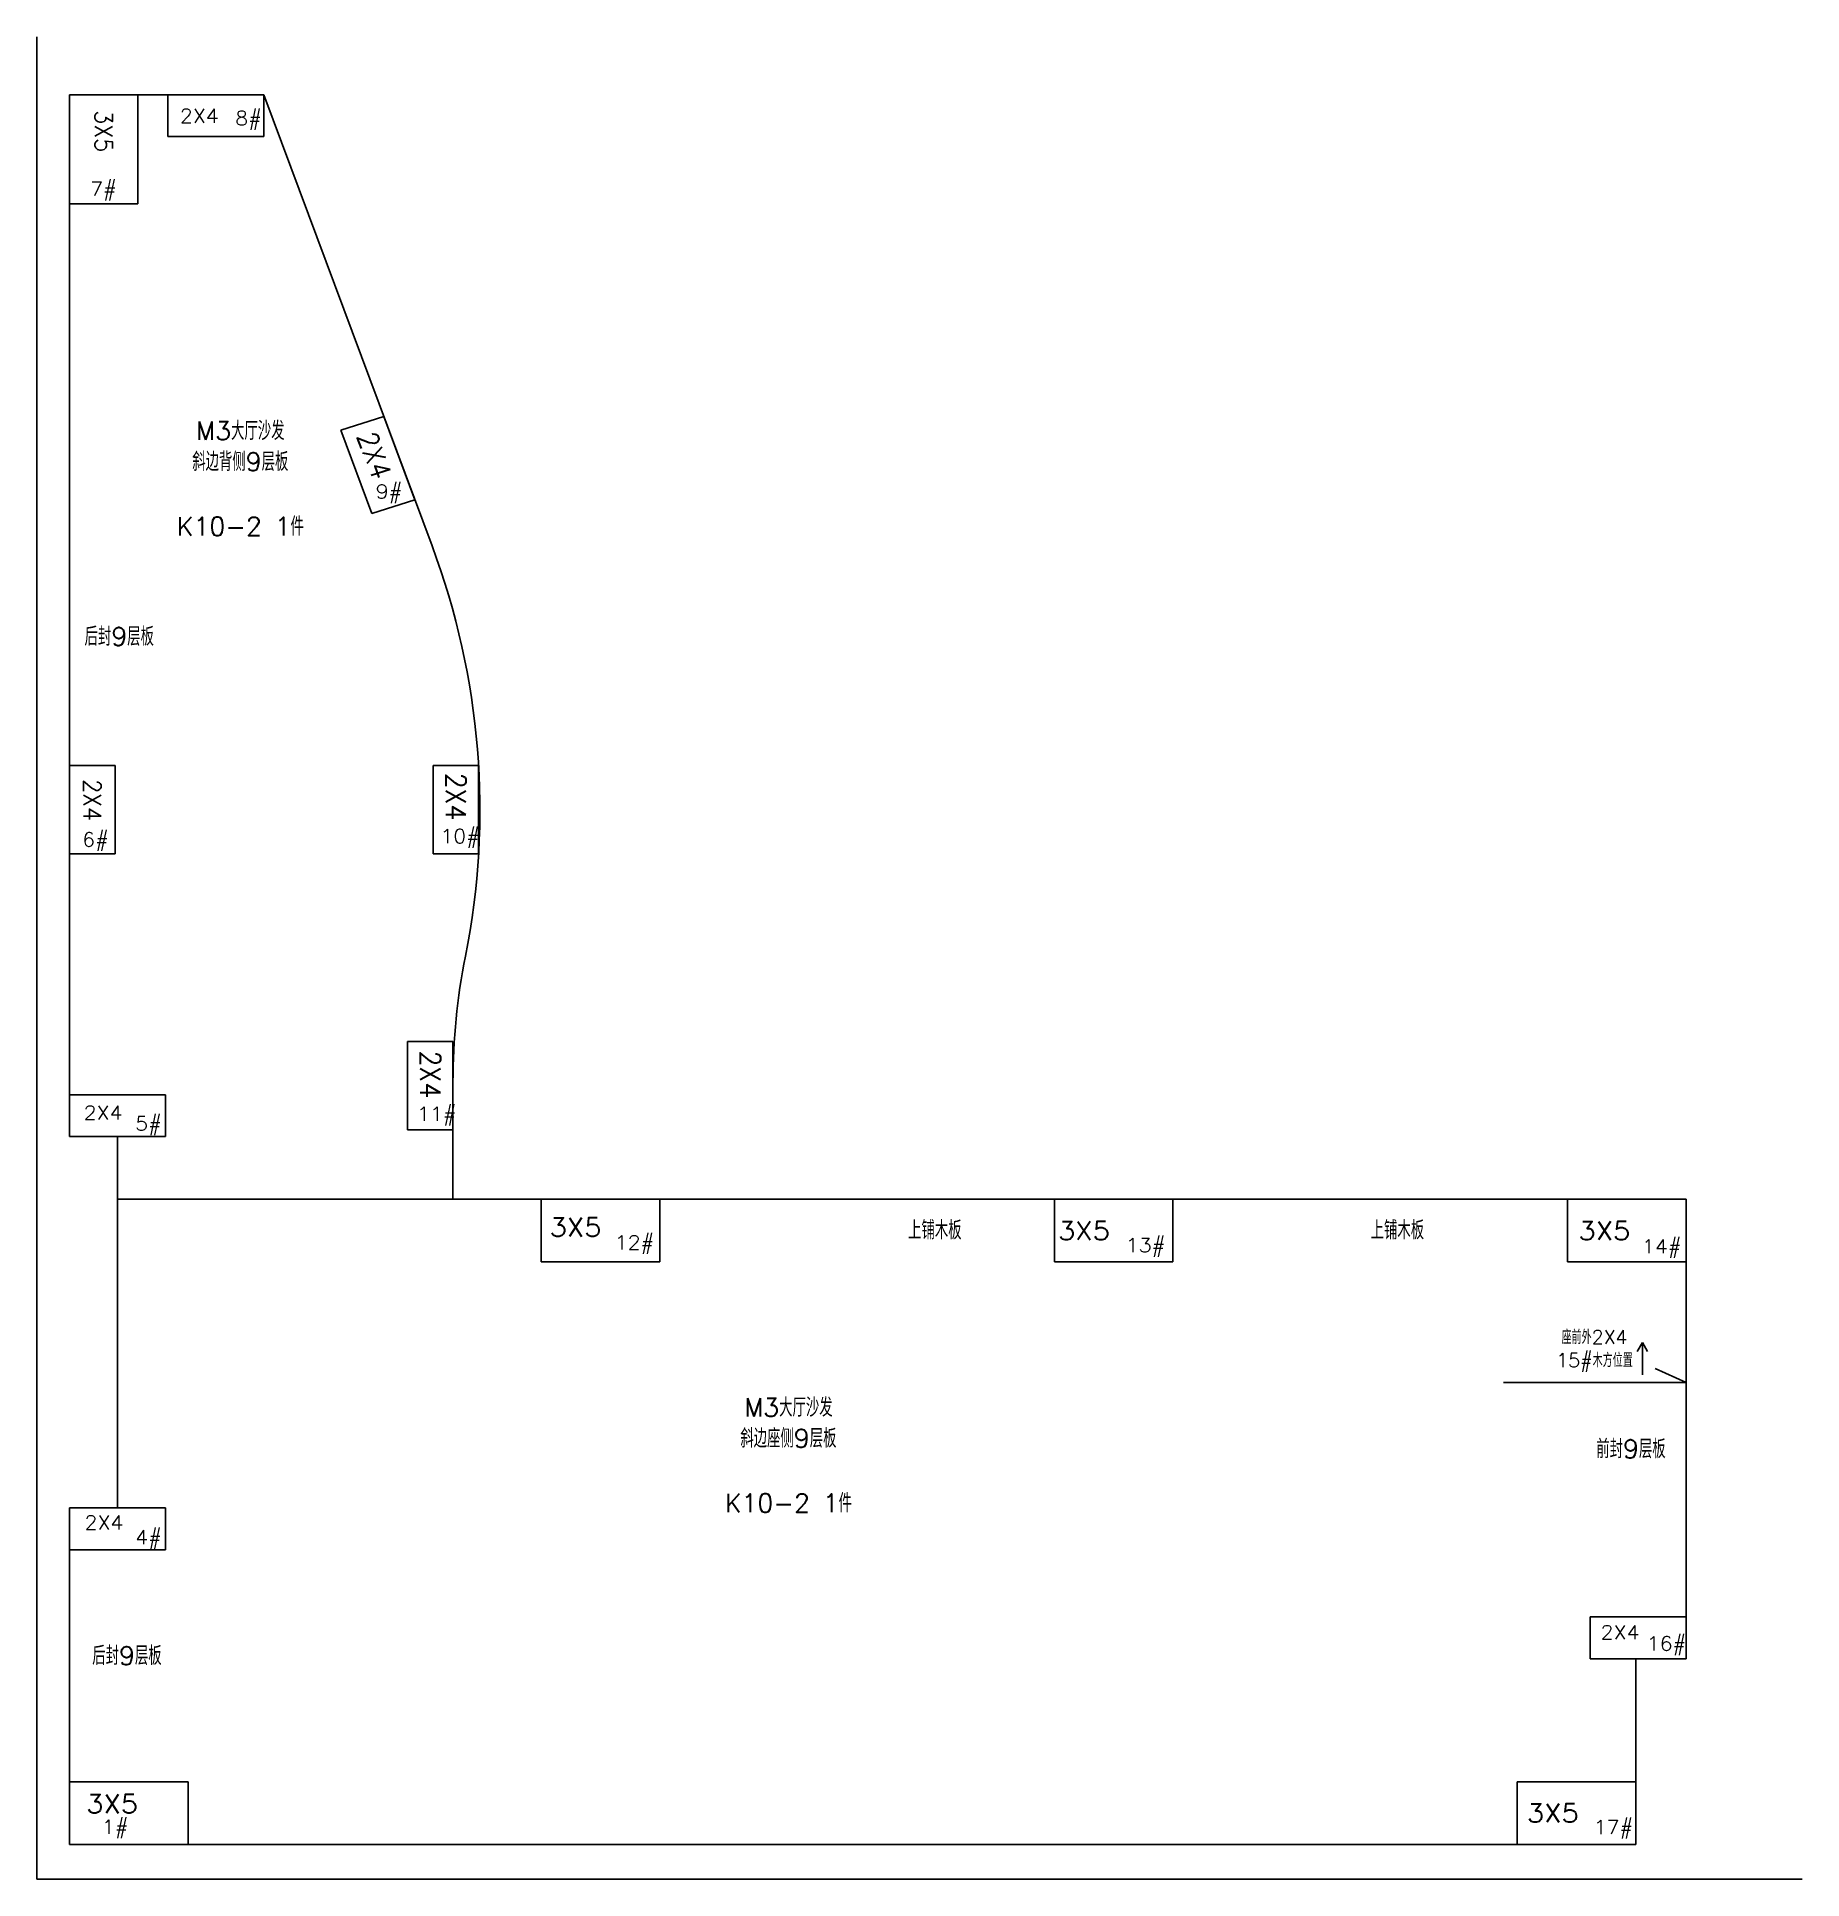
# Model space of a CAD drawing. Header units: millimetres. Extents: x 1725838 to 1745173, y -304752 to -289676.
# Drawn here: x 1739710 to 1740471, y -290470 to -289676 of the extents above; entities that cross this region are included whole.
import ezdxf

# ---------------------------------------------------------------- set-up
doc = ezdxf.new("R2010")
doc.units = ezdxf.units.MM
doc.styles.get("Standard").update_dxf_attribs({"font": 'simplex.shx', "bigfont": 'gbcbig.shx'})

msp = doc.modelspace()

# ---------------------------------------------------------------- texts
at = {"color": 1, "width": 0.920066}
for s, height, p in [('3X5', 7.608, (1739734.96, -289707.76)), ('2X4', 7.608, (1739730.07, -289996.02)), ('2X4', 8.695, (1739886.22, -289993.23)), ('2X4', 8.695, (1739875.17, -290112.95))]:
    msp.add_text(s, height=height, rotation=270, dxfattribs=at).set_placement(p)
at = {"color": 1, "width": 1.086879}
for s, height, p in [('2X4', 6, (1739771.56, -289713.07)), ('8#', 6, (1739795.46, -289714.11)), ('7#', 6, (1739732.9, -289744.56)), ('9#', 6, (1739856.01, -289875.02)), ('6#', 6, (1739729.49, -290024.95)), ('10#', 6, (1739883.84, -290023.61)), ('2X4', 6, (1739730.12, -290142.73)), ('5#', 6, (1739752.33, -290147.4)), ('11#', 6, (1739873.78, -290143.26)), ('3X5', 8, (1739930.97, -290193.08)), ('3X5', 8, (1740150.1, -290194.57)), ('3X5', 8, (1740374.37, -290194.57)), ('12#', 6, (1739958.99, -290198.64)), ('13#', 6, (1740179.25, -290199.85)), ('14#', 6, (1740401.67, -290200.33)), ('2X4', 6, (1739730.47, -290319.38)), ('4#', 6, (1739752.33, -290325.64)), ('2X4', 6, (1740383.91, -290366.68)), ('16#', 6, (1740403.78, -290371.48)), ('3X5', 8, (1739731.24, -290441.6)), ('1#', 6, (1739737.98, -290450.47)), ('3X5', 8, (1740352.16, -290445.57)), ('17#', 6, (1740380.89, -290450.62))]:
    msp.add_text(s, height=height, dxfattribs=at).set_placement(p)
at = {"color": 1, "oblique": 2.93211, "width": 0.937645}
msp.add_text('2X4', height=8.613, rotation=290.4574, dxfattribs=at).set_placement((1739847.66, -289848))
at = {"color": 1, "attachment_point": 5}
for s, insert, char_height in [('\\A1;M3大厅沙发\\P斜边背侧9层板', (1739797.65, -289852.53), 8), ('\\A1;K10-2 1件', (1739797.65, -289887.05), 8), ('\\A1;后封9层板', (1739745.48, -289934.55), 8), ('\\A1;上铺木板', (1740096.98, -290190.35), 8), ('\\A1;上铺木板', (1740296.32, -290190.35), 8), ('\\A1;座前外2X4\\P15#木方位置', (1740381.29, -290242.42), 6), ('\\A1;M3大厅沙发\\P斜边座侧9层板', (1740033.87, -290273.45), 8), ('\\A1;前封9层板', (1740396.99, -290284.7), 8), ('\\A1;K10-2 1件', (1740033.87, -290307.97), 8), ('\\A1;后封9层板', (1739748.8, -290373.78), 8)]:
    msp.add_mtext(s, dxfattribs=dict(at, insert=insert, char_height=char_height))

# ---------------------------------------------------------------- linework, layer by layer
at = {"color": 7, "lineweight": -3}
for p, q in [((1739709.96, -289676.07), (1739709.96, -290470.07)), ((1739724.09, -289701.07), (1739724.09, -290150.07)), ((1739724.09, -289701.07), (1739807.78, -289701.07)), ((1739889.3, -290126.51), (1739889.3, -290177.07)), ((1739724.09, -290150.07), (1739744.74, -290150.07)), ((1739744.74, -290150.07), (1739744.74, -290310.07)), ((1739744.74, -290177.07), (1740420.78, -290177.07)), ((1740420.78, -290177.07), (1740420.78, -290375.07)), ((1739724.09, -290310.07), (1739724.09, -290455.07)), ((1739724.09, -290310.07), (1739744.74, -290310.07)), ((1740399.04, -290375.07), (1740420.78, -290375.07)), ((1740399.04, -290375.07), (1740399.04, -290455.07)), ((1739724.09, -290455.07), (1740399.04, -290455.07)), ((1739709.96, -290470.07), (1740470.78, -290470.07))]:
    msp.add_line(p, q, dxfattribs=at)
at = {"color": 1}
for p, q in [((1739753.44, -289748.07), (1739753.44, -289701.07)), ((1739766.48, -289701.07), (1739766.48, -289719.07)), ((1739807.78, -289719.07), (1739807.78, -289701.07)), ((1739766.48, -289719.07), (1739807.78, -289719.07)), ((1739724.09, -289748.07), (1739753.44, -289748.07)), ((1739859.5, -289839.7), (1739840.99, -289845.54)), ((1739872.9, -289875.64), (1739859.5, -289839.7)), ((1739840.99, -289845.54), (1739854.4, -289881.48)), ((1739854.4, -289881.48), (1739872.9, -289875.64)), ((1739743.66, -289990.12), (1739724.09, -289990.12)), ((1739743.66, -290028.12), (1739743.66, -289990.12)), ((1739900.35, -289990.12), (1739880.79, -289990.12)), ((1739880.79, -289990.12), (1739880.79, -290028.12)), ((1739900.35, -290028.12), (1739900.35, -289990.12)), ((1739724.09, -290028.12), (1739743.66, -290028.12)), ((1739880.79, -290028.12), (1739900.35, -290028.12)), ((1739889.3, -290109.07), (1739869.73, -290109.07)), ((1739869.73, -290109.07), (1739869.73, -290147.07)), ((1739889.3, -290147.07), (1739889.3, -290109.07)), ((1739765.39, -290132.07), (1739724.09, -290132.07)), ((1739765.39, -290150.07), (1739765.39, -290132.07)), ((1739744.74, -290150.07), (1739765.39, -290150.07)), ((1739869.73, -290147.07), (1739889.3, -290147.07)), ((1739927.34, -290177.07), (1739927.34, -290204.07)), ((1739978.42, -290204.07), (1739978.42, -290177.07)), ((1740148.52, -290177.07), (1740148.52, -290204.07)), ((1740199.6, -290204.07), (1740199.6, -290177.07)), ((1740369.7, -290177.07), (1740369.7, -290204.07)), ((1739927.34, -290204.07), (1739978.42, -290204.07)), ((1740148.52, -290204.07), (1740199.6, -290204.07)), ((1740369.7, -290204.07), (1740420.78, -290204.07)), ((1740401.96, -290238.73), (1740399.72, -290242.73)), ((1740401.96, -290252.67), (1740401.96, -290238.73)), ((1740401.96, -290238.73), (1740404.19, -290242.73)), ((1740420.78, -290256.07), (1740407.36, -290249.97)), ((1740420.78, -290256.07), (1740342.01, -290256.07)), ((1739765.39, -290310.07), (1739744.74, -290310.07)), ((1739765.39, -290328.07), (1739765.39, -290310.07)), ((1739724.09, -290328.07), (1739765.39, -290328.07)), ((1740379.48, -290357.07), (1740379.48, -290375.07)), ((1740420.78, -290357.07), (1740379.48, -290357.07)), ((1740379.48, -290375.07), (1740399.04, -290375.07)), ((1739724.09, -290428.07), (1739775.18, -290428.07)), ((1739775.18, -290428.07), (1739775.18, -290455.07)), ((1740347.96, -290428.07), (1740347.96, -290455.07)), ((1740399.04, -290428.07), (1740347.96, -290428.07))]:
    msp.add_line(p, q, dxfattribs=at)
msp.add_line((1739807.78, -289701.07), (1739880.31, -289895.5))
at = {"lineweight": -3}
for centre, major_axis, end_param in [((1739520.51, -290009.12), (380.41, 0), 0.330621), ((1740215.36, -290126.51), (-326.06, 0), 0)]:
    msp.add_ellipse(centre, major_axis=major_axis, ratio=0.920066, start_param=-0.181593, end_param=end_param, dxfattribs=at)

msp.set_redraw_order([(e.dxf.handle, doc.entitydb.next_handle()) for e in msp.query("TEXT MTEXT ATTDEF DIMENSION ARC_DIMENSION")])  # texts and dimensions are drawn at this point

doc.saveas('drawing.dxf')
